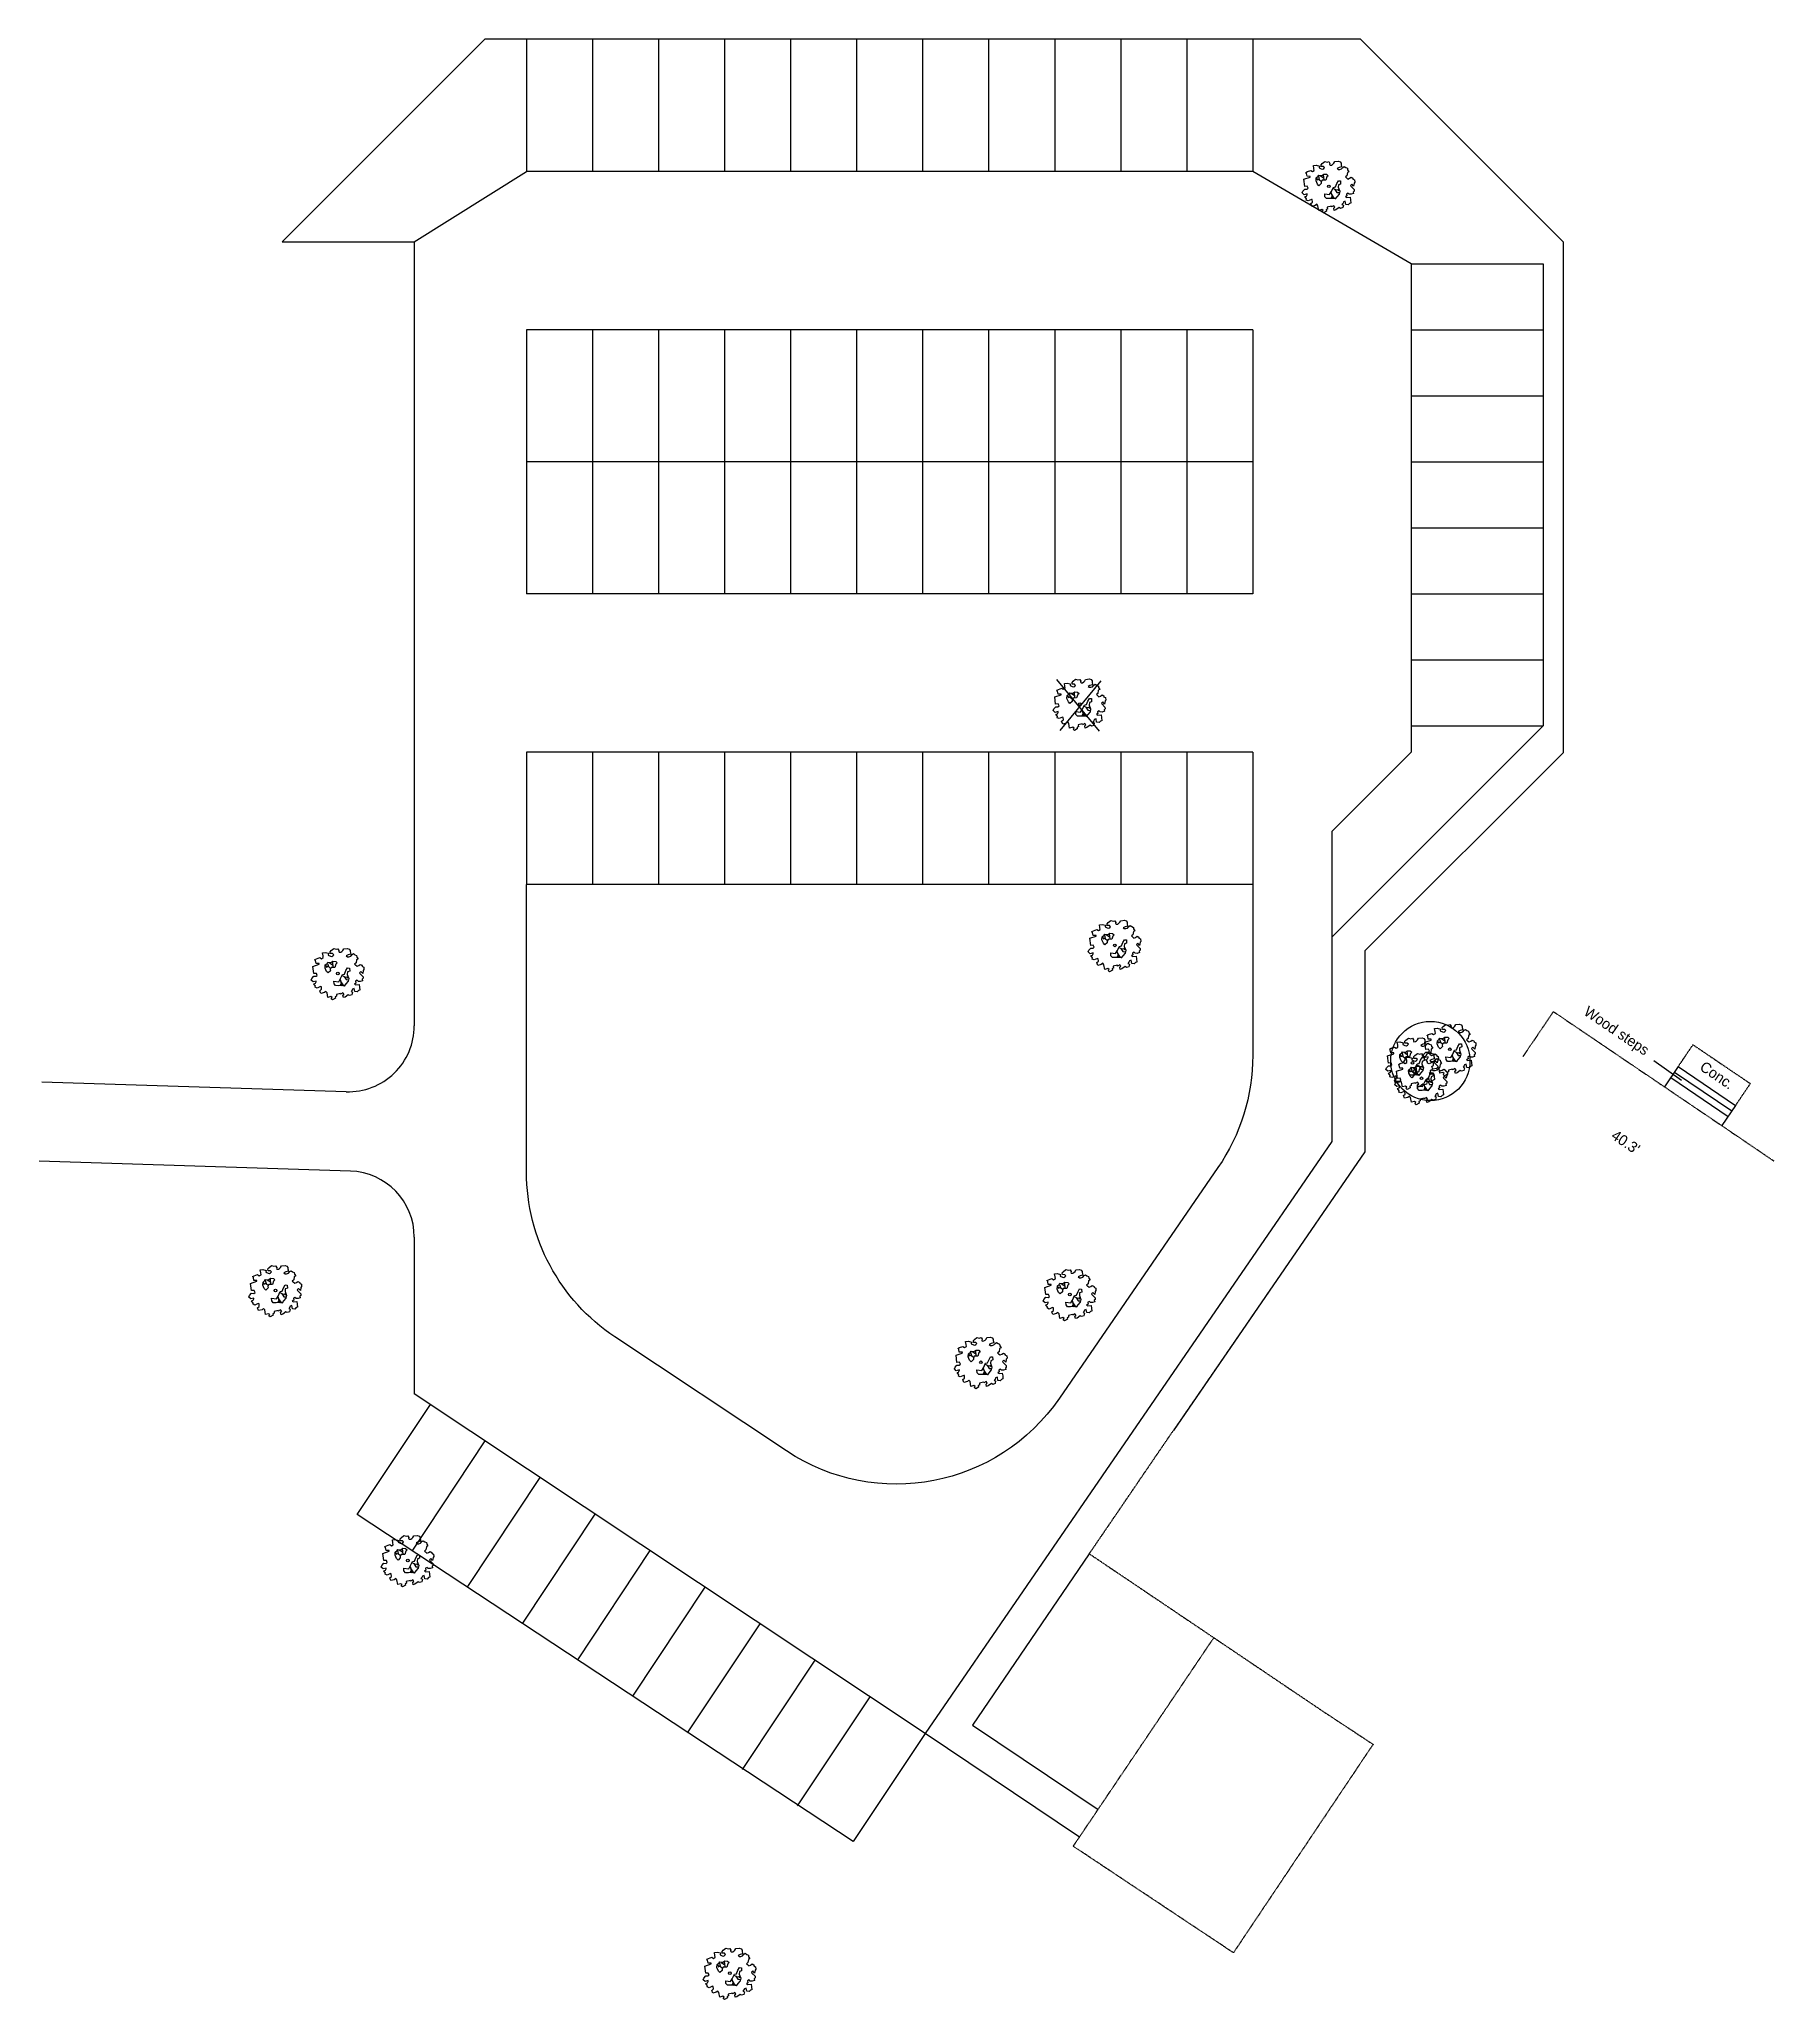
# Model space of a CAD drawing. Header units: inches. Extents: x -625442 to 34963, y -27993 to 66986.
# Drawn here: x -309401 to -306248, y 39961 to 43533 of the extents above; entities that cross this region are included whole.
import ezdxf

# ---------------------------------------------------------------- set-up
doc = ezdxf.new("R2010")
doc.units = ezdxf.units.IN
doc.header["$LTSCALE"] = 0.5
doc.header["$MEASUREMENT"] = 0
doc.linetypes.add('DASHED2', pattern=[0.375, 0.25, -0.125])
doc.linetypes.add('HIDDEN2', pattern=[0.1875, 0.125, -0.0625])
for name, color, linetype in [('BUILDING', 253, 'DASHED2'), ('BUILDING OH', 80, 'HIDDEN2'), ('EDGE OF CONCRETE', 253, 'DASHED2'), ('P-BELOW-LIGHT', 143, 'Continuous'), ('TEXT', 7, 'Continuous'), ('TreesMARK', 46, 'Continuous'), ('WOOD DECK', 37, 'Continuous')]:
    doc.layers.add(name, color=color, linetype=linetype)
doc.styles.add('BLDG', font='IC-Romans.shx', dxfattribs={"width": 0.8})
doc.styles.add('TXT', font='IC-Romans.shx')
doc.dimstyles.new('20 SCALE', dxfattribs={"dimtxt": 1.6, "dimasz": 2, "dimexe": 0.18, "dimexo": 0.0625, "dimgap": 0.04, "dimtad": 0, "dimdec": 1, "dimzin": 0, "dimdsep": 46, "dimtxsty": 'BLDG', "dimcen": 0.09, "dimaunit": 1, "dimadec": 4, "dimazin": 0, "dimtfac": 1, "dimtdec": 1, "dimtofl": 0, "dimtmove": 2, "dimatfit": 3, "dimfxl": 1, "dimtolj": 1, "dimtzin": 0, "dimarcsym": 0})

msp = doc.modelspace()

# ---------------------------------------------------------------- texts
at = {"layer": 'TEXT', "char_height": 19.2, "attachment_point": 2, "rotation": 325.88604838, "style": 'TXT'}
for s, insert in [('Wood steps', (-306528.0271, 41738.93844)), ('Conc.', (-306345.65382, 41657.94103)), ("40.3'", (-306511.60556, 41536.50587))]:
    msp.add_mtext(s, dxfattribs=dict(at, insert=insert))

# ---------------------------------------------------------------- blocks, each defined once
blk = doc.blocks.new('TREE11')
at = {"linetype": 'Continuous'}
for p, q in [((-0.134, 0.178), (-0.184, 0.176)), ((-0.156, 0.177), (-0.179, 0.211)), ((-0.132, 0.24), (-0.134, 0.178)), ((-0.134, 0.178), (-0.103, 0.129)), ((-0.094, 0.242), (-0.047, 0.184)), ((-0.034, 0.247), (-0.058, 0.14)), ((0.006, -0.194), (-0.03, -0.231)), ((0.008, -0.119), (0.006, -0.244)), ((0.008, -0.167), (0.027, -0.23)), ((0.027, -0.23), (0.058, -0.256)), ((0.065, -0.059), (0.113, -0.104)), ((0.096, -0.089), (0.115, -0.156)), ((0.113, -0.104), (0.17, -0.108)), ((0.115, -0.156), (0.157, -0.173)), ((0.141, -0.107), (0.163, -0.133))]:
    blk.add_line(p, q, dxfattribs=at)
for points in [[(-0.04, 0.357), (-0.015, 0.344), (0.008, 0.351), (0.028, 0.361), (0.015, 0.389), (-0.027, 0.402), (-0.019, 0.434), (0.006, 0.451), (0.063, 0.474), (0.102, 0.449), (0.138, 0.447), (0.147, 0.41), (0.136, 0.393), (0.141, 0.378), (0.17, 0.37), (0.196, 0.378), (0.22, 0.391), (0.243, 0.415), (0.313, 0.402), (0.339, 0.381), (0.35, 0.351), (0.344, 0.329), (0.34, 0.28), (0.289, 0.282), (0.248, 0.275), (0.265, 0.252), (0.293, 0.244), (0.328, 0.244), (0.361, 0.265), (0.39, 0.275), (0.412, 0.246), (0.437, 0.224), (0.433, 0.195), (0.446, 0.154), (0.413, 0.148), (0.388, 0.092), (0.354, 0.079), (0.368, 0.058), (0.388, 0.027), (0.422, 0.031), (0.457, 0.043), (0.483, 0.016), (0.474, 0.001), (0.503, -0.026), (0.494, -0.071), (0.476, -0.084), (0.45, -0.136), (0.429, -0.087), (0.398, -0.104), (0.399, -0.119), (0.44, -0.196), (0.432, -0.226), (0.411, -0.238), (0.409, -0.268), (0.363, -0.268), (0.329, -0.255), (0.315, -0.23), (0.28, -0.238), (0.276, -0.273), (0.246, -0.282), (0.266, -0.303), (0.327, -0.315), (0.32, -0.365), (0.306, -0.423), (0.28, -0.423), (0.248, -0.44), (0.207, -0.421), (0.216, -0.36), (0.179, -0.362), (0.166, -0.381), (0.14, -0.4), (0.162, -0.419), (0.138, -0.464), (0.091, -0.464), (0.072, -0.441), (0.001, -0.467), (-0.033, -0.467), (-0.028, -0.422), (-0.003, -0.413), (-0.014, -0.379), (-0.063, -0.389), (-0.062, -0.374), (-0.141, -0.37), (-0.149, -0.404), (-0.177, -0.406), (-0.18, -0.435), (-0.24, -0.45), (-0.26, -0.42), (-0.236, -0.405), (-0.254, -0.38), (-0.315, -0.38), (-0.303, -0.291), (-0.316, -0.259), (-0.349, -0.272), (-0.418, -0.27), (-0.422, -0.212), (-0.383, -0.196), (-0.372, -0.151), (-0.384, -0.142), (-0.455, -0.151), (-0.484, -0.125), (-0.473, -0.106), (-0.49, -0.053), (-0.458, -0.053), (-0.439, -0.033), (-0.432, -0.017), (-0.493, -0.016), (-0.518, 0.028), (-0.497, 0.053), (-0.45, 0.082), (-0.409, 0.069), (-0.382, 0.08), (-0.388, 0.119), (-0.437, 0.131), (-0.412, 0.266), (-0.287, 0.27), (-0.282, 0.283), (-0.337, 0.3), (-0.331, 0.357), (-0.341, 0.379), (-0.305, 0.383), (-0.238, 0.387), (-0.216, 0.358), (-0.176, 0.368), (-0.17, 0.404), (-0.164, 0.459), (-0.113, 0.45), (-0.059, 0.418), (-0.073, 0.387)], [(-0.118, 0.258), (-0.067, 0.236), (-0.022, 0.249), (0.027, 0.23), (0.047, 0.196), (0.015, 0.181), (-0.022, 0.128), (-0.087, 0.145), (-0.114, 0.117), (-0.121, 0.09), (-0.174, 0.064), (-0.194, 0.1), (-0.201, 0.17), (-0.18, 0.224), (-0.136, 0.243)], [(0.014, -0.114), (0.079, -0.044), (0.118, -0.048), (0.163, 0.008), (0.206, 0.048), (0.241, 0.034), (0.227, -0.023), (0.185, -0.025), (0.166, -0.07), (0.171, -0.149), (0.145, -0.196), (0.088, -0.232), (0.048, -0.263), (-0.004, -0.237), (-0.053, -0.224), (-0.108, -0.207), (-0.126, -0.167), (-0.115, -0.115), (-0.029, -0.154)]]:
    blk.add_lwpolyline(points, close=True, dxfattribs=at)
blk.add_circle((0, 0), 0.0248, dxfattribs=at)

# ---------------------------------------------------------------- linework, layer by layer
at = {"layer": 'BUILDING'}
for points in [[(-307492.01996, 40780.16231), (-307339.09827, 41004.3953)], [(-307492.01996, 40780.16231), (-307070.92364, 40496.29576)]]:
    msp.add_lwpolyline(points, dxfattribs=at)
at = {"layer": 'BUILDING OH'}
for points in [[(-306648.46935, 41765.67891), (-306703.75648, 41684.06297)], [(-306648.46935, 41765.67891), (-306248.01531, 41494.4089)], [(-307043.50408, 41434.43226), (-307339.09827, 41004.3953)], [(-307070.92364, 40496.29576), (-306976.24311, 40433.85119), (-307230.10429, 40054.9396), (-307521.18746, 40248.46637), (-307265.63846, 40627.55557)]]:
    msp.add_lwpolyline(points, dxfattribs=at)
at = {"layer": 'EDGE OF CONCRETE'}
for points in [[(-306394.89535, 41705.51081), (-306421.8157, 41665.77046)], [(-306394.89535, 41705.51081), (-306290.57695, 41634.84489)], [(-306290.57695, 41634.84489), (-306317.4973, 41595.10455)]]:
    msp.add_lwpolyline(points, dxfattribs=at)
at = {"layer": 'P-BELOW-LIGHT'}
for p, q in [((-308590.98997, 43532.90813), (-308958.98997, 43164.90813)), ((-306998.98997, 43532.90813), (-308590.98997, 43532.90813)), ((-308514.98997, 43532.90813), (-308514.98997, 43292.90813)), ((-308394.98997, 43532.90813), (-308394.98997, 43292.90813)), ((-308274.98997, 43532.90813), (-308274.98997, 43292.90813)), ((-308154.98997, 43532.90813), (-308154.98997, 43292.90813)), ((-308034.98997, 43532.90813), (-308034.98997, 43292.90813)), ((-307914.98997, 43532.90813), (-307914.98997, 43292.90813)), ((-307794.98997, 43532.90813), (-307794.98997, 43292.90813)), ((-307674.98997, 43532.90813), (-307674.98997, 43292.90813)), ((-307554.98997, 43532.90813), (-307554.98997, 43292.90813)), ((-307434.98997, 43532.90813), (-307434.98997, 43292.90813)), ((-307314.98997, 43532.90813), (-307314.98997, 43292.90813)), ((-307194.98997, 43532.90813), (-307194.98997, 43292.90813)), ((-306998.98997, 43532.90813), (-306630.98997, 43164.90813)), ((-308718.98997, 43164.90813), (-308514.98997, 43292.90813)), ((-307194.98997, 43292.90813), (-308514.98997, 43292.90813)), ((-308958.98997, 43164.90813), (-308718.98997, 43164.90813)), ((-308718.98997, 43164.90813), (-308718.98997, 41993.26789)), ((-306630.98997, 43164.90813), (-306630.98997, 42236.05532)), ((-306906.98997, 43124.90813), (-306906.98997, 42236.90813)), ((-306906.98997, 43124.90813), (-306666.98997, 43124.90813)), ((-306666.98997, 43124.90813), (-306666.98997, 42284.90813)), ((-307194.98997, 43004.90813), (-308514.98997, 43004.90813)), ((-308514.98997, 43004.90813), (-308514.98997, 42524.90813)), ((-308394.98997, 43004.90813), (-308394.98997, 42764.90813)), ((-308274.98997, 43004.90813), (-308274.98997, 42764.90813)), ((-308154.98997, 43004.90813), (-308154.98997, 42764.90813)), ((-308034.98997, 43004.90813), (-308034.98997, 42764.90813)), ((-307914.98997, 43004.90813), (-307914.98997, 42764.90813)), ((-307794.98997, 43004.90813), (-307794.98997, 42764.90813)), ((-307674.98997, 43004.90813), (-307674.98997, 42764.90813)), ((-307554.98997, 43004.90813), (-307554.98997, 42764.90813)), ((-307434.98997, 43004.90813), (-307434.98997, 42764.90813)), ((-307314.98997, 43004.90813), (-307314.98997, 42764.90813)), ((-307194.98997, 43004.90813), (-307194.98997, 42764.90813)), ((-306906.98997, 43004.90813), (-306666.98997, 43004.90813)), ((-306906.98997, 42884.90813), (-306666.98997, 42884.90813)), ((-307194.98997, 42764.90813), (-308514.98997, 42764.90813)), ((-308394.98997, 42764.90813), (-308394.98997, 42524.90813)), ((-308274.98997, 42764.90813), (-308274.98997, 42524.90813)), ((-308154.98997, 42764.90813), (-308154.98997, 42524.90813)), ((-308034.98997, 42764.90813), (-308034.98997, 42524.90813)), ((-307914.98997, 42764.90813), (-307914.98997, 42524.90813)), ((-307794.98997, 42764.90813), (-307794.98997, 42524.90813)), ((-307674.98997, 42764.90813), (-307674.98997, 42524.90813)), ((-307554.98997, 42764.90813), (-307554.98997, 42524.90813)), ((-307434.98997, 42764.90813), (-307434.98997, 42524.90813)), ((-307314.98997, 42764.90813), (-307314.98997, 42524.90813)), ((-307194.98997, 42764.90813), (-307194.98997, 42524.90813)), ((-306906.98997, 42764.90813), (-306666.98997, 42764.90813)), ((-306906.98997, 42644.90813), (-306666.98997, 42644.90813)), ((-307194.98997, 42524.90813), (-308514.98997, 42524.90813)), ((-306906.98997, 42524.90813), (-306666.98997, 42524.90813)), ((-306906.98997, 42404.90813), (-306666.98997, 42404.90813)), ((-307551.39027, 42369.16751), (-307474.31491, 42275.62175)), ((-307471.19162, 42367.09669), (-307545.8322, 42276.83396)), ((-306666.98997, 42284.90813), (-307050.98997, 41900.90813)), ((-306906.98997, 42284.90813), (-306666.98997, 42284.90813)), ((-308514.98997, 42236.90813), (-308514.98997, 41996.90813)), ((-307194.98997, 42236.90813), (-308514.98997, 42236.90813)), ((-308394.98997, 42236.90813), (-308394.98997, 41996.90813)), ((-308274.98997, 42236.90813), (-308274.98997, 41996.90813)), ((-308154.98997, 42236.90813), (-308154.98997, 41996.90813)), ((-308034.98997, 42236.90813), (-308034.98997, 41996.90813)), ((-307914.98997, 42236.90813), (-307914.98997, 41996.90813)), ((-307794.98997, 42236.90813), (-307794.98997, 41996.90813)), ((-307674.98997, 42236.90813), (-307674.98997, 41996.90813)), ((-307554.98997, 42236.90813), (-307554.98997, 41996.90813)), ((-307434.98997, 42236.90813), (-307434.98997, 41996.90813)), ((-307314.98997, 42236.90813), (-307314.98997, 41996.90813)), ((-307194.98997, 42236.90813), (-307194.98997, 41996.90813)), ((-306630.98997, 42236.05532), (-306990.98997, 41876.05532)), ((-308718.98997, 41993.26789), (-308718.98997, 41739.92203)), ((-307194.98997, 41996.90813), (-308514.98997, 41996.90813)), ((-308842.80696, 41619.98275), (-309396.04466, 41637.5892)), ((-308835.17297, 41475.6669), (-309400.62506, 41493.66207)), ((-308718.98997, 41355.72763), (-308718.98997, 41070.97151)), ((-308721.76096, 40786.83819), (-308589.91105, 40985.15334)), ((-308621.83124, 40720.39987), (-308489.98133, 40918.71502)), ((-308521.90151, 40653.96155), (-308390.0516, 40852.27671)), ((-308421.97179, 40587.52323), (-308290.12188, 40785.83839)), ((-307492.01996, 40780.16231), (-307704.52902, 40468.55482)), ((-308322.04206, 40521.08492), (-308190.19215, 40719.40007)), ((-308222.11234, 40454.6466), (-308090.26243, 40652.96175)), ((-308122.18261, 40388.20828), (-307990.3327, 40586.52344)), ((-308022.25289, 40321.76996), (-307890.40298, 40520.08512)), ((-307790.34752, 40453.82973), (-307509.56265, 40265.71097)), ((-307704.52902, 40468.55482), (-307476.02446, 40315.46255))]:
    msp.add_line(p, q, dxfattribs=at)
for points in [[(-306906.98997, 43124.90813), (-307194.98997, 43292.90813)], [(-306906.98997, 42236.90813), (-307050.98997, 42092.90813), (-307050.98997, 41529.46341), (-307790.47325, 40453.6468), (-308718.98997, 41070.97151)], [(-306990.98997, 41876.05532), (-306990.98997, 41510.83094), (-307339.09827, 41004.3953)], [(-307790.47325, 40453.6468), (-307921.28969, 40256.88609), (-308822.65274, 40851.82949), (-308689.84078, 41051.59166)]]:
    msp.add_lwpolyline(points, dxfattribs=at)
msp.add_lwpolyline([(-307194.98997, 41996.90813), (-307194.98997, 41685.97614, -0.1516974634), (-307258.31677, 41482.0521), (-307546.44792, 41062.87255, -0.4096942715), (-308042.43606, 40967.00742), (-308354.30492, 41174.35355, -0.2510993188), (-308514.98997, 41474.14272), (-308514.98997, 41996.90813)], format="xyb", dxfattribs=at)
msp.add_circle((-306872.06097, 41675.81422), 72, dxfattribs=at)
for centre, start, end in [((-308838.98997, 41739.92203), 268.17721265, 0), ((-308838.98997, 41355.72763), 0, 88.17721265)]:
    msp.add_arc(centre, 120, start, end, dxfattribs=at)
at = {"layer": 'WOOD DECK'}
for points in [[(-306421.8157, 41665.77046), (-306446.71702, 41629.01065)], [(-306428.54578, 41655.83538), (-306324.22739, 41585.16946)], [(-306421.8157, 41665.77046), (-306317.4973, 41595.10455)], [(-306435.27587, 41645.90029), (-306330.95747, 41575.23438)], [(-306317.4973, 41595.10455), (-306342.39862, 41558.34473)]]:
    msp.add_lwpolyline(points, dxfattribs=at)

# ---------------------------------------------------------------- block references
at = {"layer": 'TreesMARK', "color": 46, "xscale": 96, "yscale": 96, "zscale": 96, "rotation": 16.88515043809311}
for p in [(-307056.76246, 43265.68733), (-307509.45903, 42324.65736), (-307445.76028, 41885.99041), (-308857.9618, 41834.8193), (-306904.57459, 41672.30602), (-306836.61804, 41697.17208), (-306888.27842, 41644.44874), (-308971.21058, 41258.55661), (-307527.3231, 41251.31283), (-307688.98417, 41128.18878), (-308730.84339, 40767.79514), (-308145.57713, 40017.83181)]:
    msp.add_blockref('TREE11', p, dxfattribs=at)

msp.set_redraw_order([(e.dxf.handle, doc.entitydb.next_handle()) for e in msp.query("TEXT MTEXT ATTDEF DIMENSION ARC_DIMENSION")])  # texts and dimensions are drawn at this point

# ---------------------------------------------------------------- leaders
at = {"layer": 'TEXT'}
msp.add_leader([(-306415.85815, 41640.66907), (-306465.77758, 41676.2718)], dimstyle='20 SCALE', dxfattribs=at)

doc.saveas('drawing.dxf')
